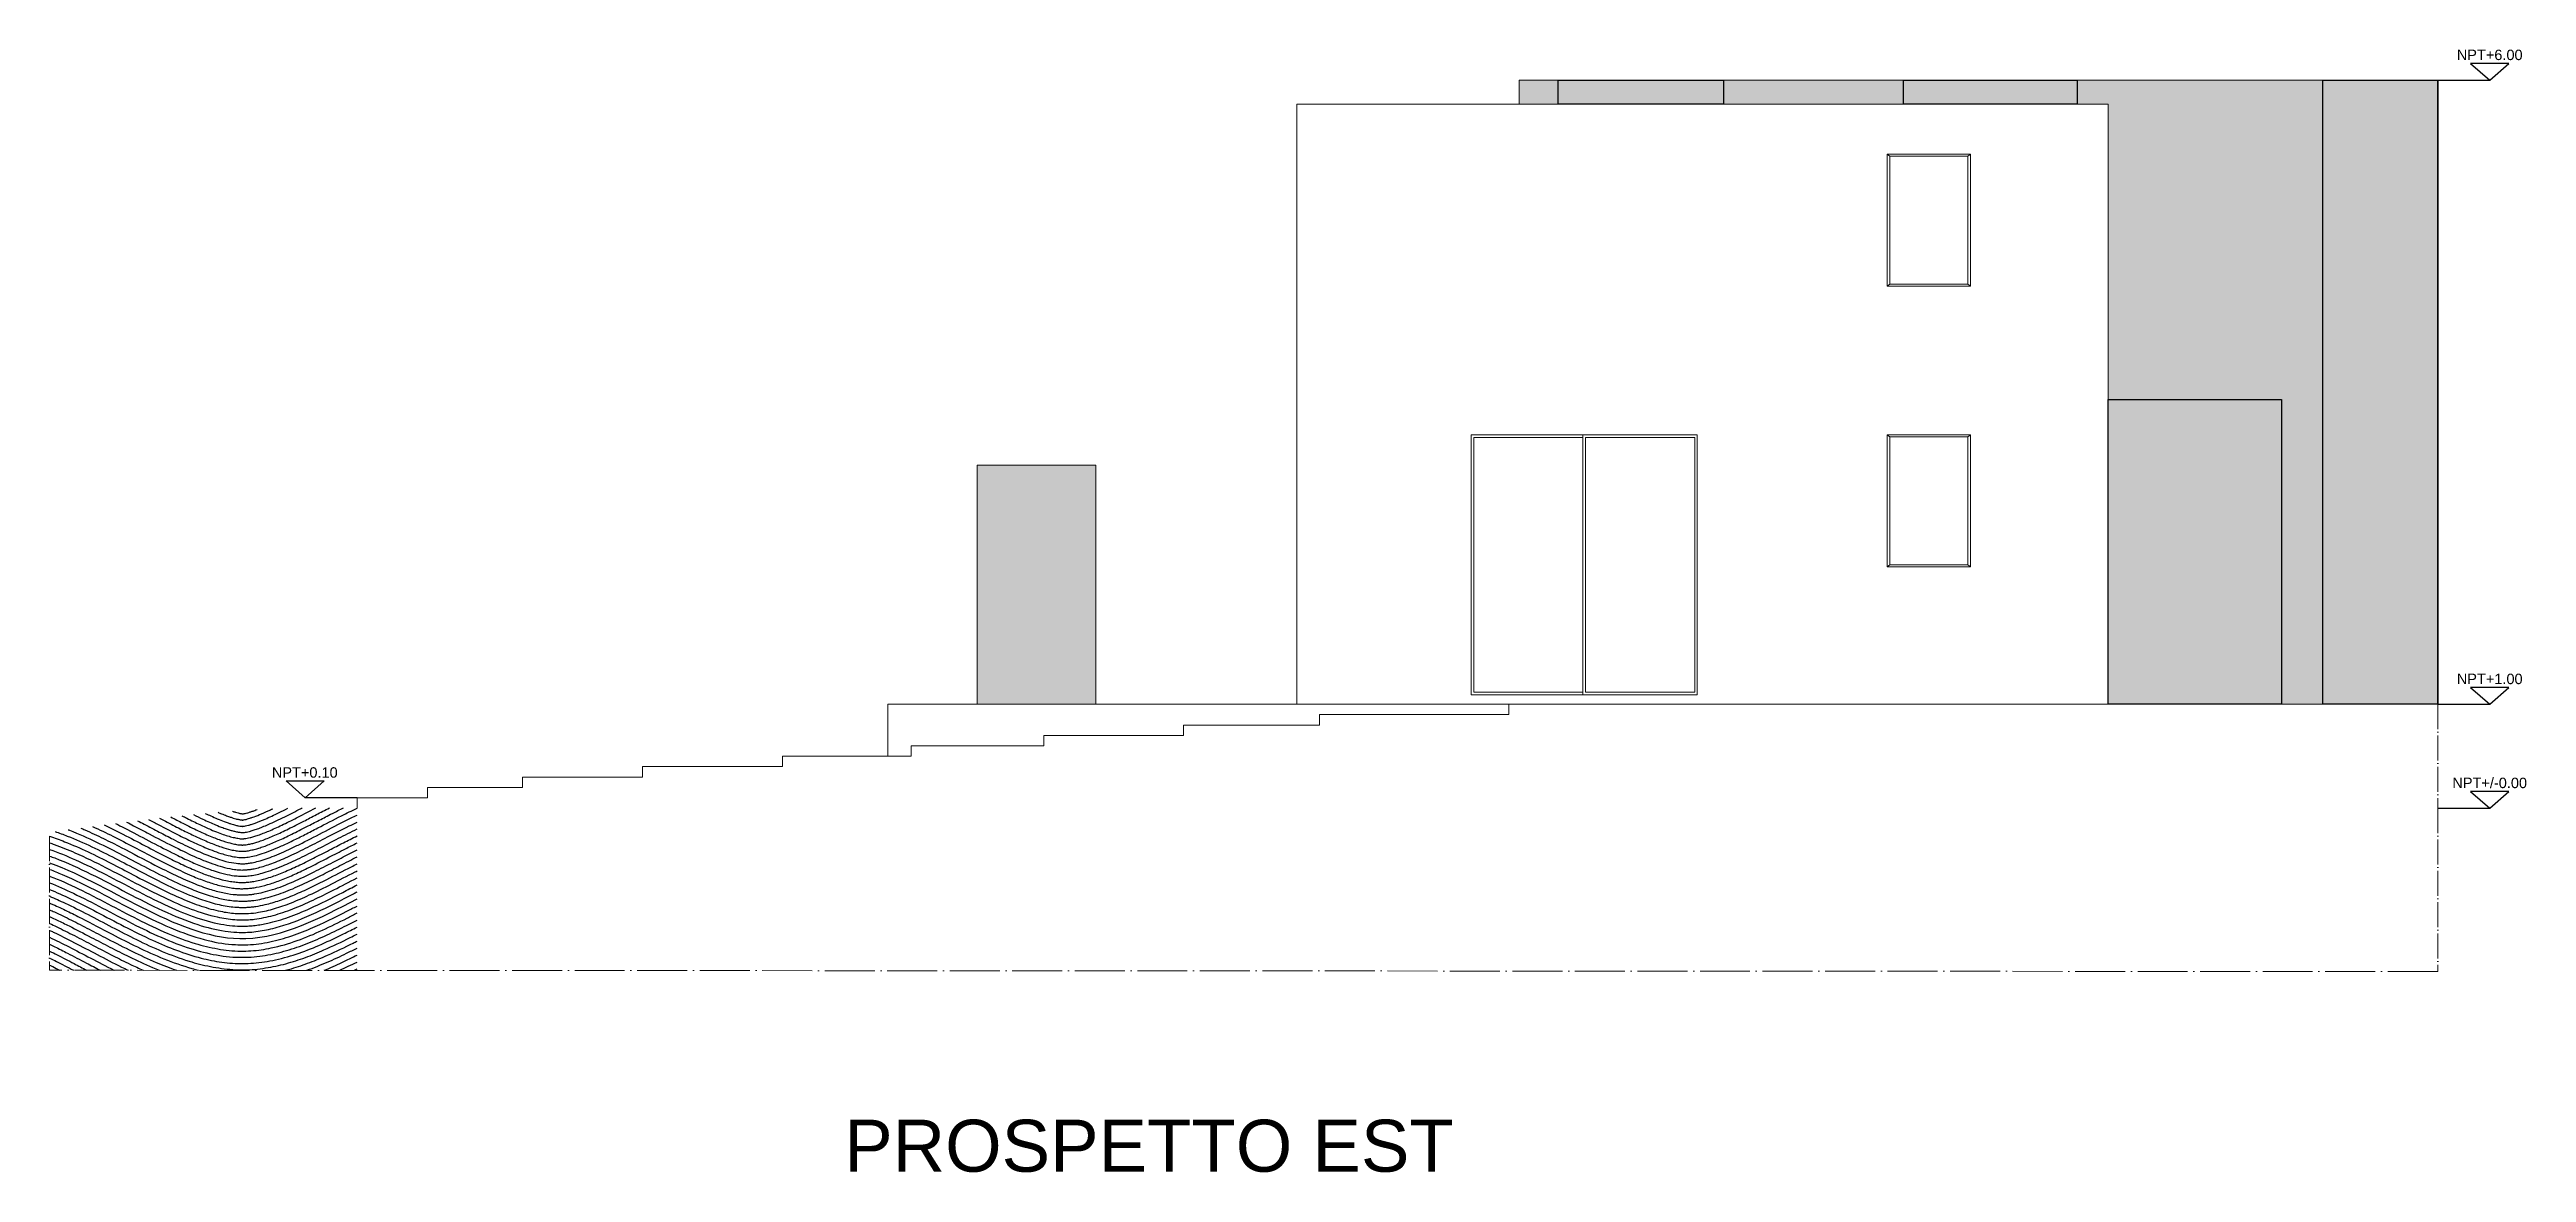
# Model space of a CAD drawing. Header units: millimetres. Extents: x 19901 to 42199, y 14822 to 21214.
# Drawn here: x 39818 to 42199, y 16527 to 17607 of the extents above; entities that cross this region are included whole.
import ezdxf
from ezdxf.enums import TextEntityAlignment as Align

# ---------------------------------------------------------------- set-up
doc = ezdxf.new("R2010")
doc.units = ezdxf.units.MM
doc.linetypes.add('ACAD_ISO04W100', pattern=[30, 24, -3, 0, -3])
doc.layers.get('0').update_dxf_attribs({"lineweight": 18})
for name, color, linetype in [('A-ANNO-SYMB', 3, 'Continuous'), ('A-ANNO-TEXT', 3, 'Continuous'), ('acqua', 140, 'Continuous')]:
    doc.layers.add(name, color=color, linetype=linetype)
doc.layers.add('MURO', color=1, linetype='Continuous', lineweight=25)
doc.layers.add('vetro', color=140, linetype='Continuous', lineweight=15)
doc.layers.add('VERDE_giardino_garden', color=7, linetype='Continuous', lineweight=5, true_color=0x426227)
doc.styles.add('ARIAL', font='Arial.ttf')
doc.styles.get("Standard").update_dxf_attribs({"font": 'Arial.ttf'})

msp = doc.modelspace()

# ---------------------------------------------------------------- texts
at = {"insert": (40581.5, 16577.8), "char_height": 50, "attachment_point": 1}
msp.add_mtext_dynamic_manual_height_columns('PROSPETTO EST', width=1017.121, gutter_width=12.5, heights=[0], dxfattribs=at)
at = {"layer": 'A-ANNO-TEXT', "style": 'ARIAL'}
for s, rotation, p in [('NPT+6.00', 359.935, (42163.3, 17596.7)), ('NPT+1.00', 359.935, (42163.3, 16996.7)), ('NPT+0.10', 360, (40062.9, 16906.7)), ('NPT+/-0.00', 359.935, (42163.3, 16896.7))]:
    msp.add_text(s, height=10, rotation=rotation, dxfattribs=at).set_placement(p, align=Align.CENTER)

# ---------------------------------------------------------------- hatches: boundary and pattern name
at = {"layer": 'MURO'}
h = msp.add_hatch(color=256, dxfattribs=at)
h.dxf.hatch_style = 1
h.paths.add_polyline_path([(41426.8, 17554.3), (41426.8, 17577.3), (41267.8, 17577.3), (41267.8, 17554.3)])
h = msp.add_hatch(color=256, dxfattribs=at)
h.dxf.hatch_style = 1
h.paths.add_polyline_path([(41766.6, 17554.3), (41766.6, 17577.3), (41599.9, 17577.3), (41599.9, 17554.3)])
h = msp.add_hatch(color=256, dxfattribs=at)
h.dxf.hatch_style = 1
h.paths.add_polyline_path([(42113.3, 17577.3), (42002.8, 17577.3), (42002.8, 16977.3), (42113.3, 16977.3)])
h = msp.add_hatch(color=256, dxfattribs=at)
h.dxf.hatch_style = 1
h.paths.add_polyline_path([(41963.1, 17270.3), (41796.6, 17270.3), (41796.6, 16977.3), (41963.1, 16977.3)])
at = {"layer": 'VERDE_giardino_garden'}
h = msp.add_hatch(color=256, dxfattribs=at)
h.dxf.hatch_style = 1
h.paths.add_polyline_path([(40823.4, 17207.3), (40709.4, 17207.3), (40709.4, 16977.3), (40823.4, 16977.3)])
at = {"layer": 'vetro'}
h = msp.add_hatch(color=256, dxfattribs=at)
h.dxf.hatch_style = 1
h.paths.add_polyline_path([(41230.3, 17577.3), (41230.3, 17554.3), (41267.8, 17554.3), (41267.8, 17577.3)])
h = msp.add_hatch(color=256, dxfattribs=at)
h.dxf.hatch_style = 1
h.paths.add_polyline_path([(41599.9, 17554.3), (41599.9, 17577.3), (41426.8, 17577.3), (41426.8, 17554.3)])
h = msp.add_hatch(color=256, dxfattribs=at)
h.dxf.hatch_style = 1
h.paths.add_polyline_path([(42002.8, 17577.3), (41766.6, 17577.3), (41766.6, 17554.3), (41796.6, 17554.3), (41796.6, 17270.3), (41963.1, 17270.3), (41963.1, 16977.3), (42002.8, 16977.3)])

# ---------------------------------------------------------------- linework, layer by layer
for p, q in [((41796.6, 17554.3), (41016.6, 17554.3)), ((41016.6, 17554.3), (41016.6, 16986.3)), ((41796.6, 17554.3), (41796.6, 16977.3)), ((42113.3, 16977.3), (40623.3, 16977.3)), ((40623.3, 16977.3), (40623.3, 16927.3)), ((41016.6, 16986.3), (41016.6, 16977.3)), ((41124.3, 16977.3), (41124.3, 16977.3)), ((42113.3, 16977.3), (41220.3, 16977.3)), ((41220.3, 16977.3), (41220.3, 16967.3)), ((40907.8, 16957.3), (40907.8, 16947.3)), ((41038.5, 16957.3), (40907.8, 16957.3)), ((41038.5, 16967.3), (41038.5, 16957.3)), ((41220.3, 16967.3), (41038.5, 16967.3)), ((40773.5, 16937.3), (40646, 16937.3)), ((40646, 16937.3), (40646, 16927.3)), ((40773.5, 16947.3), (40773.5, 16937.3)), ((40907.8, 16947.3), (40773.5, 16947.3)), ((40272.2, 16907.3), (40272.2, 16897.3)), ((40387.7, 16907.3), (40272.2, 16907.3)), ((40387.7, 16917.3), (40387.7, 16907.3)), ((40522, 16917.3), (40387.7, 16917.3)), ((40646, 16927.3), (40522, 16927.3)), ((40522, 16927.3), (40522, 16917.3)), ((40113.3, 16877.3), (40113.3, 16887.3)), ((40180.9, 16887.3), (40113.3, 16887.3)), ((40180.9, 16897.3), (40180.9, 16887.3)), ((40272.2, 16897.3), (40180.9, 16897.3))]:
    msp.add_line(p, q)
at = {"linetype": 'ACAD_ISO04W100'}
for p, q in [((42113.3, 16977.3), (42113.3, 16877.3)), ((42113.3, 16877.3), (42113.3, 16720.3)), ((39817.6, 16850.3), (39817.6, 16721.5))]:
    msp.add_line(p, q, dxfattribs=at)
at = {"linetype": 'ACAD_ISO04W100', "ltscale": 2}
msp.add_line((42113.3, 16720.3), (39817.6, 16721.5), dxfattribs=at)
at = {"layer": 'A-ANNO-SYMB', "ltscale": 0.8}
for p, q in [((42113.3, 17577.3), (42163.3, 17577.3)), ((42113.3, 16977.3), (42163.3, 16977.3)), ((40113.3, 16887.3), (40063.3, 16887.3)), ((42113.3, 16877.3), (42163.3, 16877.3))]:
    msp.add_line(p, q, dxfattribs=at)
at = {"layer": 'A-ANNO-SYMB'}
for points in [[(42163.3, 17577.3), (42181.7, 17593.5), (42144.9, 17593.5)], [(42163.3, 16977.3), (42181.7, 16993.5), (42144.9, 16993.5)], [(40063.3, 16887.3), (40044.9, 16903.5), (40081.7, 16903.5)], [(42163.3, 16877.3), (42181.7, 16893.5), (42144.9, 16893.5)]]:
    msp.add_lwpolyline(points, close=True, dxfattribs=at)
at = {"layer": 'acqua'}
for points, knots in [([(39847.6, 16858.2), (39848.9, 16857.6), (39850.3, 16857.1), (39857.6, 16853.8), (39863.5, 16851.1), (39875.1, 16845.4), (39880.8, 16842.6), (39897.6, 16833.9), (39908.4, 16828.1), (39925.7, 16819.2), (39932.3, 16815.9), (39945.2, 16809.8), (39951.5, 16807), (39962.9, 16802.4), (39968.1, 16800.6), (39977.4, 16797.7), (39981.6, 16796.7), (39989.5, 16795), (39993.3, 16794.5), (39998.3, 16794.1), (39999.6, 16794), (40002.1, 16793.9), (40003.2, 16793.9), (40005.4, 16794), (40006.5, 16794), (40008.8, 16794.2), (40009.9, 16794.3), (40012.3, 16794.5), (40013.5, 16794.7), (40017.4, 16795.3), (40020.2, 16795.9), (40025.9, 16797.3), (40028.9, 16798.1), (40035.1, 16800.1), (40038.3, 16801.2), (40044.9, 16803.8), (40048.3, 16805.1), (40058.2, 16809.5), (40065, 16812.7), (40078, 16819.2), (40084, 16822.3), (40095.3, 16828.1), (40100.4, 16830.8), (40108.2, 16834.7), (40110.7, 16836), (40113.2, 16837.3)], [778.887759, 778.887759, 778.887759, 778.887759, 782.704456, 782.704456, 799.775962, 799.775962, 816.847469, 816.847469, 850.990482, 850.990482, 873.232487, 873.232487, 895.474492, 895.474492, 915.165477, 915.165477, 932.489552, 932.489552, 949.813628, 949.813628, 956.319104, 956.319104, 961.977274, 961.977274, 967.635444, 967.635444, 973.293615, 973.293615, 978.951785, 978.951785, 991.504322, 991.504322, 1004.056859, 1004.056859, 1016.609396, 1016.609396, 1029.161933, 1029.161933, 1052.976918, 1052.976918, 1072.990228, 1072.990228, 1089.189588, 1089.189588, 1096.93397, 1096.93397, 1096.93397, 1096.93397]), ([(39859, 16859.7), (39865.6, 16856.7), (39872.1, 16853.6), (39885.4, 16847), (39892.2, 16843.4), (39905.5, 16836.5), (39912, 16833), (39925.4, 16826.1), (39932.3, 16822.6), (39944.9, 16816.5), (39950.7, 16813.9), (39960.7, 16809.7), (39965, 16808.1), (39973.2, 16805.3), (39977.1, 16804.1), (39983.1, 16802.5), (39985.3, 16802), (39989.5, 16801.2), (39991.5, 16800.8), (39995.4, 16800.3), (39997.2, 16800.2), (40000.4, 16800), (40001.9, 16799.9), (40004.7, 16800), (40006, 16800), (40008.9, 16800.2), (40010.4, 16800.4), (40013.4, 16800.8), (40015, 16801), (40019.9, 16801.9), (40023.5, 16802.8), (40030.9, 16805), (40034.9, 16806.3), (40043, 16809.5), (40047.3, 16811.2), (40056.1, 16815.1), (40060.6, 16817.3), (40072, 16822.8), (40078.9, 16826.4), (40091.3, 16832.8), (40096.6, 16835.5), (40105.7, 16840.2), (40109.4, 16842.1), (40113.2, 16844)], [787.366202, 787.366202, 787.366202, 787.366202, 806.096139, 806.096139, 826.792454, 826.792454, 847.488768, 847.488768, 870.365644, 870.365644, 891.191598, 891.191598, 907.455136, 907.455136, 923.718674, 923.718674, 933.434084, 933.434084, 943.149493, 943.149493, 952.422868, 952.422868, 960.209522, 960.209522, 967.996176, 967.996176, 975.78283, 975.78283, 983.569483, 983.569483, 999.746039, 999.746039, 1015.922595, 1015.922595, 1032.099151, 1032.099151, 1048.275707, 1048.275707, 1071.497054, 1071.497054, 1088.234468, 1088.234468, 1099.624621, 1099.624621, 1099.624621, 1099.624621]), ([(39870.1, 16861.2), (39875.3, 16858.7), (39880.4, 16856.2), (39892.8, 16849.9), (39900, 16846.2), (39914, 16838.8), (39920.8, 16835.2), (39932.5, 16829.2), (39937.5, 16826.8), (39947.2, 16822.1), (39951.9, 16820), (39960.6, 16816.2), (39964.7, 16814.6), (39972.5, 16811.8), (39976.2, 16810.6), (39982.3, 16808.9), (39984.7, 16808.3), (39989, 16807.4), (39991, 16807), (39994.8, 16806.5), (39996.6, 16806.3), (39999.9, 16806), (40001.3, 16806), (40004.2, 16805.9), (40005.6, 16806), (40008.5, 16806.2), (40010, 16806.3), (40013.2, 16806.8), (40014.8, 16807.1), (40020.7, 16808.3), (40025.3, 16809.5), (40034.3, 16812.5), (40038.4, 16814.1), (40047.2, 16817.7), (40051.8, 16819.8), (40061.2, 16824.2), (40066.1, 16826.6), (40076.2, 16831.7), (40081.4, 16834.4), (40091.1, 16839.5), (40095.6, 16841.8), (40104.4, 16846.3), (40108.8, 16848.5), (40113.2, 16850.7)], [795.471948, 795.471948, 795.471948, 795.471948, 810.332287, 810.332287, 832.324598, 832.324598, 854.316908, 854.316908, 871.363763, 871.363763, 888.410617, 888.410617, 904.11704, 904.11704, 919.823463, 919.823463, 930.959131, 930.959131, 940.763381, 940.763381, 950.567632, 950.567632, 959.288662, 959.288662, 968.009692, 968.009692, 976.730721, 976.730721, 985.451751, 985.451751, 1006.827432, 1006.827432, 1023.903169, 1023.903169, 1040.978906, 1040.978906, 1058.054643, 1058.054643, 1075.130379, 1075.130379, 1089.115482, 1089.115482, 1102.252281, 1102.252281, 1102.252281, 1102.252281]), ([(39880.9, 16862.6), (39883.8, 16861.2), (39886.6, 16859.8), (39897.6, 16854.2), (39905.5, 16850), (39920.8, 16842), (39928.2, 16838.1), (39940.2, 16832.1), (39944.9, 16829.8), (39954.1, 16825.6), (39958.5, 16823.6), (39967, 16820.2), (39971, 16818.7), (39978.7, 16816.1), (39982.4, 16815), (39989.1, 16813.4), (39992.3, 16812.8), (39997, 16812.2), (39998.8, 16812.1), (40001.5, 16812), (40002.5, 16811.9), (40004.2, 16812), (40004.9, 16812), (40007.3, 16812.1), (40009.1, 16812.3), (40012.9, 16812.8), (40014.9, 16813.2), (40019.2, 16814.1), (40021.4, 16814.7), (40026.5, 16816.2), (40029.4, 16817.2), (40035.3, 16819.3), (40038.5, 16820.6), (40046.9, 16824.1), (40052.4, 16826.6), (40063.9, 16832.2), (40069.9, 16835.2), (40082.3, 16841.7), (40088.8, 16845), (40101.2, 16851.4), (40107.1, 16854.4), (40113.3, 16857.4)], [803.350608, 803.350608, 803.350608, 803.350608, 811.698307, 811.698307, 835.944033, 835.944033, 860.189758, 860.189758, 876.835636, 876.835636, 893.481514, 893.481514, 910.127392, 910.127392, 926.77327, 926.77327, 943.419148, 943.419148, 954.161296, 954.161296, 960.674093, 960.674093, 965.816346, 965.816346, 977.121142, 977.121142, 988.425937, 988.425937, 999.730733, 999.730733, 1012.609302, 1012.609302, 1025.48787, 1025.48787, 1046.03627, 1046.03627, 1066.58467, 1066.58467, 1087.13307, 1087.13307, 1104.813246, 1104.813246, 1104.813246, 1104.813246]), ([(39891.6, 16864), (39893.9, 16862.8), (39896.1, 16861.7), (39903.5, 16857.9), (39908.5, 16855.2), (39921.1, 16848.6), (39928.6, 16844.7), (39942.9, 16837.5), (39949.7, 16834.1), (39959.9, 16829.6), (39963.5, 16828), (39970.4, 16825.3), (39973.7, 16824.1), (39980, 16822), (39983, 16821.1), (39989.4, 16819.5), (39992.5, 16818.9), (39997.1, 16818.3), (39998.6, 16818.1), (40001.1, 16818), (40002, 16817.9), (40003.4, 16817.9), (40004, 16818), (40005, 16818), (40005.4, 16818), (40006.4, 16818.1), (40006.9, 16818.1), (40008.4, 16818.3), (40009.5, 16818.4), (40011.7, 16818.7), (40012.9, 16818.9), (40015.9, 16819.5), (40017.8, 16820), (40021.8, 16821.1), (40023.9, 16821.7), (40028.3, 16823.2), (40030.6, 16824), (40035.4, 16825.8), (40037.9, 16826.8), (40043.1, 16829.1), (40045.8, 16830.2), (40054, 16834), (40059.8, 16836.9), (40072, 16843), (40078.3, 16846.3), (40091.5, 16853.2), (40098.3, 16856.7), (40108, 16861.5), (40110.6, 16862.8), (40113.3, 16864)], [811.121461, 811.121461, 811.121461, 811.121461, 817.845103, 817.845103, 833.221662, 833.221662, 857.607201, 857.607201, 881.992741, 881.992741, 896.085983, 896.085983, 910.179225, 910.179225, 924.621369, 924.621369, 942.352691, 942.352691, 952.658851, 952.658851, 959.36344, 959.36344, 963.673041, 963.673041, 967.295137, 967.295137, 970.917234, 970.917234, 978.161427, 978.161427, 985.40562, 985.40562, 995.807955, 995.807955, 1006.210289, 1006.210289, 1016.612624, 1016.612624, 1027.014958, 1027.014958, 1037.417293, 1037.417293, 1058.221962, 1058.221962, 1079.026631, 1079.026631, 1099.8313, 1099.8313, 1107.302647, 1107.302647, 1107.302647, 1107.302647]), ([(39902.2, 16865.3), (39904.3, 16864.2), (39906.5, 16863.1), (39913.5, 16859.4), (39918.3, 16856.9), (39927.6, 16852), (39932.1, 16849.7), (39942.5, 16844.3), (39948.4, 16841.5), (39959.4, 16836.3), (39964.7, 16834), (39972.9, 16830.8), (39976, 16829.7), (39981.8, 16827.7), (39984.6, 16826.9), (39990.9, 16825.3), (39994.2, 16824.7), (39998.1, 16824.2), (39999.1, 16824.1), (40000.8, 16824), (40001.4, 16824), (40002.6, 16823.9), (40003.2, 16823.9), (40004.3, 16824), (40004.8, 16824), (40005.9, 16824), (40006.5, 16824.1), (40008.3, 16824.3), (40009.5, 16824.4), (40012.7, 16825), (40014.6, 16825.4), (40019, 16826.5), (40021.3, 16827.2), (40026.3, 16828.8), (40028.9, 16829.8), (40034.5, 16831.9), (40037.5, 16833.2), (40043.6, 16835.8), (40046.8, 16837.3), (40053.4, 16840.5), (40056.8, 16842.1), (40067.4, 16847.4), (40074.9, 16851.3), (40090.6, 16859.5), (40098.9, 16863.7), (40109.4, 16868.9), (40111.3, 16869.8), (40113.3, 16870.7)], [818.891462, 818.891462, 818.891462, 818.891462, 825.365112, 825.365112, 840.370424, 840.370424, 855.375735, 855.375735, 876.042045, 876.042045, 896.708355, 896.708355, 910.504909, 910.504909, 924.301464, 924.301464, 944.294997, 944.294997, 951.646634, 951.646634, 956.960678, 956.960678, 961.861669, 961.861669, 966.762661, 966.762661, 971.663652, 971.663652, 980.796013, 980.796013, 993.155987, 993.155987, 1005.515961, 1005.515961, 1017.875935, 1017.875935, 1030.235908, 1030.235908, 1042.595882, 1042.595882, 1054.955856, 1054.955856, 1079.675803, 1079.675803, 1104.395751, 1104.395751, 1109.717965, 1109.717965, 1109.717965, 1109.717965]), ([(39912.7, 16866.6), (39916.1, 16864.8), (39919.4, 16863.1), (39928.1, 16858.5), (39933.4, 16855.7), (39943.7, 16850.5), (39948.6, 16848), (39958.1, 16843.5), (39962.6, 16841.5), (39970, 16838.3), (39973.1, 16837.1), (39978.8, 16835), (39981.5, 16834.1), (39985.9, 16832.8), (39987.7, 16832.3), (39992, 16831.2), (39994.3, 16830.8), (39997.5, 16830.3), (39998.5, 16830.2), (40000.4, 16830), (40001.3, 16830), (40002.5, 16829.9), (40002.9, 16829.9), (40003.7, 16829.9), (40004.1, 16830), (40004.9, 16830), (40005.3, 16830), (40006.6, 16830.1), (40007.6, 16830.2), (40010.4, 16830.6), (40012.4, 16831), (40016.9, 16832.1), (40019.3, 16832.8), (40024.7, 16834.6), (40027.7, 16835.7), (40033.9, 16838.1), (40037.1, 16839.5), (40044, 16842.6), (40047.6, 16844.3), (40055.1, 16848), (40059, 16849.9), (40067.1, 16854.1), (40071.3, 16856.2), (40082.8, 16862.2), (40090.3, 16866.1), (40103.1, 16872.5), (40108.1, 16874.9), (40113.3, 16877.3)], [826.765081, 826.765081, 826.765081, 826.765081, 837.068898, 837.068898, 854.642899, 854.642899, 872.2169, 872.2169, 889.7909, 889.7909, 902.827977, 902.827977, 915.865053, 915.865053, 925.831881, 925.831881, 940.797717, 940.797717, 948.715382, 948.715382, 956.633047, 956.633047, 960.829958, 960.829958, 965.026869, 965.026869, 969.223779, 969.223779, 977.67725, 977.67725, 991.694097, 991.694097, 1005.710943, 1005.710943, 1019.727789, 1019.727789, 1033.563667, 1033.563667, 1047.399544, 1047.399544, 1061.235422, 1061.235422, 1075.071299, 1075.071299, 1098.010958, 1098.010958, 1112.056864, 1112.056864, 1112.056864, 1112.056864]), ([(39923.3, 16867.8), (39925.8, 16866.5), (39928.3, 16865.1), (39935.6, 16861.3), (39940.3, 16858.9), (39949.2, 16854.4), (39953.5, 16852.3), (39962.4, 16848.1), (39966.9, 16846.2), (39975.1, 16842.8), (39978.9, 16841.3), (39985.9, 16839), (39989, 16838.1), (39993.8, 16837), (39995.5, 16836.7), (39997.9, 16836.3), (39998.7, 16836.2), (40000.3, 16836.1), (40001, 16836), (40002.3, 16835.9), (40002.9, 16835.9), (40003.8, 16836), (40004, 16836), (40004.8, 16836), (40005.3, 16836), (40006.4, 16836.1), (40007, 16836.2), (40009, 16836.5), (40010.4, 16836.8), (40013.5, 16837.5), (40015.1, 16837.9), (40018.1, 16838.8), (40019.6, 16839.2), (40022.7, 16840.3), (40024.3, 16840.8), (40029.5, 16842.8), (40033.3, 16844.4), (40041.5, 16848), (40045.8, 16850.1), (40055, 16854.6), (40059.8, 16857.1), (40068.7, 16861.6), (40072.7, 16863.7), (40080.8, 16867.9), (40085.1, 16870.1), (40092.9, 16874.1), (40096.5, 16875.9), (40100.2, 16877.7)], [834.860843, 834.860843, 834.860843, 834.860843, 842.898218, 842.898218, 858.646171, 858.646171, 874.394125, 874.394125, 892.367795, 892.367795, 910.047377, 910.047377, 927.72696, 927.72696, 940.353266, 940.353266, 947.118688, 947.118688, 954.501635, 954.501635, 961.884583, 961.884583, 965.405593, 965.405593, 971.364729, 971.364729, 977.323865, 977.323865, 989.242138, 989.242138, 999.253952, 999.253952, 1007.436648, 1007.436648, 1015.619343, 1015.619343, 1032.531321, 1032.531321, 1049.443298, 1049.443298, 1066.355276, 1066.355276, 1079.189786, 1079.189786, 1092.024295, 1092.024295, 1102.364169, 1102.364169, 1102.364169, 1102.364169]), ([(39934, 16869), (39938, 16866.9), (39941.8, 16864.9), (39950.8, 16860.3), (39955.7, 16857.9), (39965.1, 16853.5), (39969.5, 16851.5), (39977.5, 16848.3), (39981, 16847), (39987.4, 16844.8), (39990.4, 16844), (39994.5, 16843), (39996.1, 16842.7), (39998.2, 16842.3), (39998.9, 16842.2), (40000.5, 16842.1), (40001.3, 16842), (40002.3, 16842), (40002.7, 16841.9), (40003.1, 16841.9), (40003.3, 16841.9), (40003.7, 16842), (40003.8, 16842), (40004.5, 16842), (40005, 16842), (40006.2, 16842.2), (40006.9, 16842.3), (40008.5, 16842.5), (40009.3, 16842.7), (40011.3, 16843.1), (40012.5, 16843.4), (40015.1, 16844.1), (40016.5, 16844.6), (40019.6, 16845.5), (40021.2, 16846.1), (40024.6, 16847.4), (40026.4, 16848.1), (40030.1, 16849.6), (40032.1, 16850.4), (40038.2, 16853.1), (40042.6, 16855.2), (40051.9, 16859.8), (40056.8, 16862.3), (40065.9, 16866.9), (40069.9, 16869), (40078.1, 16873.3), (40082.4, 16875.5), (40086.7, 16877.7)], [843.323833, 843.323833, 843.323833, 843.323833, 856.43865, 856.43865, 874.631231, 874.631231, 892.823813, 892.823813, 909.917941, 909.917941, 927.012069, 927.012069, 938.580819, 938.580819, 945.515396, 945.515396, 954.88255, 954.88255, 959.449127, 959.449127, 962.365144, 962.365144, 965.281161, 965.281161, 972.794371, 972.794371, 980.307581, 980.307581, 987.820791, 987.820791, 996.528862, 996.528862, 1005.236932, 1005.236932, 1013.945003, 1013.945003, 1022.653073, 1022.653073, 1031.361144, 1031.361144, 1048.777285, 1048.777285, 1066.193427, 1066.193427, 1079.227584, 1079.227584, 1092.068513, 1092.068513, 1092.068513, 1092.068513]), ([(39944.8, 16870.1), (39946.4, 16869.3), (39948, 16868.5), (39953.9, 16865.5), (39958, 16863.5), (39965.7, 16859.8), (39969.2, 16858.2), (39975, 16855.8), (39977.4, 16854.8), (39981.8, 16853.1), (39983.9, 16852.3), (39987.9, 16851), (39989.7, 16850.4), (39992.3, 16849.7), (39993.2, 16849.5), (39995.7, 16848.9), (39997.2, 16848.6), (39999.4, 16848.2), (40000.2, 16848.1), (40001.5, 16848), (40002, 16848), (40002.7, 16847.9), (40003, 16847.9), (40003.3, 16847.9), (40003.4, 16847.9), (40003.5, 16848), (40003.6, 16848), (40003.9, 16848), (40004.1, 16848), (40004.6, 16848), (40004.9, 16848.1), (40005.9, 16848.2), (40006.6, 16848.3), (40008.3, 16848.6), (40009.2, 16848.8), (40011.4, 16849.3), (40012.6, 16849.7), (40015.2, 16850.4), (40016.6, 16850.9), (40019.7, 16851.9), (40021.3, 16852.5), (40024.7, 16853.9), (40026.6, 16854.6), (40030.4, 16856.2), (40032.3, 16857.1), (40036.5, 16859), (40038.6, 16860), (40045.3, 16863.2), (40050.1, 16865.6), (40060.1, 16870.7), (40065.4, 16873.4), (40071.8, 16876.8), (40072.7, 16877.2), (40073.6, 16877.7)], [852.354859, 852.354859, 852.354859, 852.354859, 857.999107, 857.999107, 873.318506, 873.318506, 887.820851, 887.820851, 898.651409, 898.651409, 909.481967, 909.481967, 920.38386, 920.38386, 926.500127, 926.500127, 938.732662, 938.732662, 948.498393, 948.498393, 955.836985, 955.836985, 961.165693, 961.165693, 963.407617, 963.407617, 965.095888, 965.095888, 969.676456, 969.676456, 974.257024, 974.257024, 982.973276, 982.973276, 991.689528, 991.689528, 1000.40578, 1000.40578, 1009.122033, 1009.122033, 1017.838285, 1017.838285, 1026.554537, 1026.554537, 1035.270789, 1035.270789, 1043.987041, 1043.987041, 1061.419545, 1061.419545, 1078.852049, 1078.852049, 1081.61641, 1081.61641, 1081.61641, 1081.61641]), ([(39955.8, 16871.3), (39959, 16869.7), (39962, 16868.2), (39969.3, 16864.8), (39973.4, 16862.9), (39979.6, 16860.3), (39981.9, 16859.4), (39985.6, 16858.1), (39987, 16857.6), (39989.6, 16856.7), (39990.9, 16856.3), (39993.2, 16855.7), (39994.4, 16855.4), (39996.8, 16854.8), (39998, 16854.5), (40000, 16854.2), (40000.9, 16854.1), (40002.1, 16854), (40002.5, 16854), (40002.9, 16853.9), (40003, 16853.9), (40003.2, 16853.9), (40003.2, 16853.9), (40003.3, 16853.9), (40003.4, 16854), (40003.4, 16854), (40003.5, 16854), (40003.6, 16854), (40003.6, 16854), (40003.8, 16854), (40003.9, 16854), (40004.3, 16854), (40004.6, 16854.1), (40005.5, 16854.2), (40006.2, 16854.3), (40007.8, 16854.6), (40008.7, 16854.8), (40010.9, 16855.4), (40012, 16855.7), (40014.6, 16856.5), (40016, 16857), (40019.1, 16858.1), (40020.7, 16858.7), (40024.1, 16860.1), (40025.9, 16860.9), (40032.6, 16863.8), (40038, 16866.3), (40048.6, 16871.6), (40053.8, 16874.2), (40059.8, 16877.3), (40060.1, 16877.5), (40060.5, 16877.7)], [862.27221, 862.27221, 862.27221, 862.27221, 873.786909, 873.786909, 891.353765, 891.353765, 902.590247, 902.590247, 910.40945, 910.40945, 918.228652, 918.228652, 926.308944, 926.308944, 937.468599, 937.468599, 948.628253, 948.628253, 957.653753, 957.653753, 961.138367, 961.138367, 963.3738, 963.3738, 964.834193, 964.834193, 966.294587, 966.294587, 967.754981, 967.754981, 970.675768, 970.675768, 976.749956, 976.749956, 985.499975, 985.499975, 994.249994, 994.249994, 1003.000013, 1003.000013, 1011.750032, 1011.750032, 1020.50005, 1020.50005, 1029.250069, 1029.250069, 1051.08794, 1051.08794, 1069.387586, 1069.387586, 1070.680945, 1070.680945, 1070.680945, 1070.680945]), ([(39967.3, 16872.3), (39969.1, 16871.5), (39970.8, 16870.7), (39974.7, 16869), (39976.8, 16868), (39981.2, 16866.2), (39983.4, 16865.3), (39986.8, 16864), (39988, 16863.6), (39990.2, 16862.9), (39991.1, 16862.6), (39992.8, 16862), (39993.6, 16861.8), (39995.1, 16861.4), (39995.7, 16861.2), (39996.9, 16860.9), (39997.4, 16860.8), (39998.4, 16860.6), (39998.9, 16860.5), (40000.2, 16860.2), (40000.9, 16860.1), (40002, 16860), (40002.4, 16860), (40002.8, 16859.9), (40002.9, 16859.9), (40003, 16859.9), (40003.1, 16859.9), (40003.1, 16859.9), (40003.1, 16859.9), (40003.1, 16859.9), (40003.1, 16859.9), (40003.1, 16859.9), (40003.1, 16859.9), (40003.1, 16859.9), (40003.2, 16859.9), (40003.3, 16860), (40003.4, 16860), (40003.7, 16860), (40003.9, 16860), (40004.5, 16860.1), (40005.1, 16860.2), (40006.6, 16860.5), (40007.6, 16860.7), (40009.5, 16861.2), (40010.4, 16861.5), (40012.6, 16862.2), (40013.9, 16862.6), (40018.1, 16864.1), (40021.2, 16865.4), (40026.8, 16867.8), (40028.9, 16868.7), (40033.4, 16870.8), (40035.7, 16871.9), (40040.9, 16874.4), (40043.8, 16875.8), (40046.7, 16877.4)], [873.630941, 873.630941, 873.630941, 873.630941, 880.777667, 880.777667, 890.200352, 890.200352, 901.365373, 901.365373, 908.438874, 908.438874, 914.128136, 914.128136, 919.817398, 919.817398, 925.069776, 925.069776, 929.859413, 929.859413, 934.649051, 934.649051, 944.228325, 944.228325, 953.8076, 953.8076, 959.083061, 959.083061, 961.818353, 961.818353, 963.025703, 963.025703, 963.992543, 963.992543, 964.798337, 964.798337, 966.52065, 966.52065, 971.36936, 971.36936, 976.218069, 976.218069, 985.804348, 985.804348, 995.390628, 995.390628, 1002.760315, 1002.760315, 1011.359984, 1011.359984, 1028.162401, 1028.162401, 1037.729444, 1037.729444, 1047.296488, 1047.296488, 1058.02252, 1058.02252, 1058.02252, 1058.02252]), ([(39979.5, 16873.4), (39980.6, 16872.9), (39981.7, 16872.5), (39984.5, 16871.3), (39986.2, 16870.7), (39989, 16869.6), (39990.2, 16869.2), (39992.3, 16868.5), (39993.2, 16868.2), (39995, 16867.6), (39995.8, 16867.4), (39997.1, 16867), (39997.7, 16866.9), (39998.7, 16866.7), (39999.2, 16866.6), (40000, 16866.4), (40000.4, 16866.3), (40001.7, 16866.1), (40002.3, 16866), (40002.8, 16866), (40002.9, 16866), (40002.9, 16865.9)], [887.656662, 887.656662, 887.656662, 887.656662, 892.760318, 892.760318, 901.776745, 901.776745, 908.710546, 908.710546, 915.046397, 915.046397, 921.382248, 921.382248, 926.300794, 926.300794, 931.219339, 931.219339, 936.137884, 936.137884, 949.55519, 949.55519, 953.859647, 953.859647, 953.859647, 953.859647]), ([(39993.3, 16874.5), (39993.3, 16874.5), (39993.3, 16874.5), (39994.3, 16874.1), (39995.3, 16873.8), (39997.2, 16873.3), (39998, 16873), (39999.5, 16872.6), (40000.1, 16872.5), (40001.1, 16872.3), (40001.6, 16872.2), (40002.2, 16872.1), (40002.5, 16872), (40002.9, 16872), (40003.1, 16872), (40003.2, 16871.9), (40003.2, 16871.9), (40003.2, 16871.9)], [908.815565, 908.815565, 908.815565, 908.815565, 908.878669, 908.878669, 916.098525, 916.098525, 923.318382, 923.318382, 930.538238, 930.538238, 936.581596, 936.581596, 942.624955, 942.624955, 949.189531, 949.189531, 952.162562, 952.162562, 952.162562, 952.162562]), ([(40002.9, 16865.9), (40003.1, 16866), (40003.3, 16866), (40004.1, 16866.1), (40004.6, 16866.2), (40006, 16866.5), (40006.8, 16866.7), (40008.5, 16867.2), (40009.2, 16867.4), (40010.9, 16868), (40011.9, 16868.3), (40014.8, 16869.3), (40017.1, 16870.2), (40022, 16872.2), (40024.7, 16873.4), (40029.1, 16875.4), (40030.6, 16876.1), (40032.1, 16876.8)], [971.235705, 971.235705, 971.235705, 971.235705, 979.973612, 979.973612, 988.711518, 988.711518, 997.449425, 997.449425, 1003.927903, 1003.927903, 1010.40638, 1010.40638, 1023.363336, 1023.363336, 1036.320291, 1036.320291, 1042.612221, 1042.612221, 1042.612221, 1042.612221]), ([(40003.2, 16871.9), (40003.4, 16872), (40003.6, 16872), (40004.4, 16872.1), (40004.9, 16872.2), (40006.3, 16872.5), (40007.1, 16872.7), (40008.8, 16873.2), (40009.5, 16873.4), (40011.2, 16874), (40012.2, 16874.3), (40014.3, 16875), (40015.6, 16875.5), (40017, 16876.1)], [971.235705, 971.235705, 971.235705, 971.235705, 979.973612, 979.973612, 988.711518, 988.711518, 997.449425, 997.449425, 1003.927903, 1003.927903, 1010.40638, 1010.40638, 1018.205773, 1018.205773, 1018.205773, 1018.205773]), ([(39817.6, 16850.3), (39822.5, 16848.7), (39827.3, 16847), (39839.7, 16842.1), (39847.2, 16838.8), (39862, 16831.9), (39869.3, 16828.2), (39883.7, 16820.8), (39890.8, 16817.1), (39906.7, 16808.7), (39915.4, 16804.2), (39930.8, 16796.7), (39937.5, 16793.5), (39950.7, 16787.9), (39957.1, 16785.3), (39969.7, 16781.1), (39975.9, 16779.5), (39986.7, 16777.2), (39991.4, 16776.6), (39998.7, 16776), (40001.4, 16775.9), (40005.6, 16776), (40007.2, 16776), (40011.9, 16776.3), (40015.1, 16776.7), (40023.4, 16778.1), (40028.6, 16779.3), (40039.2, 16782.4), (40044.6, 16784.3), (40055.8, 16788.7), (40061.4, 16791.2), (40074.3, 16797.2), (40081.5, 16800.8), (40096.1, 16808.3), (40103.6, 16812.2), (40111.9, 16816.4), (40112.5, 16816.8), (40113.2, 16817.1)], [756.705727, 756.705727, 756.705727, 756.705727, 770.640883, 770.640883, 792.897199, 792.897199, 815.153514, 815.153514, 837.409829, 837.409829, 865.419058, 865.419058, 887.721038, 887.721038, 910.023017, 910.023017, 932.324996, 932.324996, 950.432718, 950.432718, 961.196824, 961.196824, 967.519187, 967.519187, 980.163913, 980.163913, 999.646129, 999.646129, 1019.128344, 1019.128344, 1038.61056, 1038.61056, 1062.501355, 1062.501355, 1086.39215, 1086.39215, 1088.539663, 1088.539663, 1088.539663, 1088.539663]), ([(39817.6, 16844), (39819.1, 16843.5), (39820.6, 16843), (39828.8, 16840), (39835.4, 16837.4), (39852, 16830.1), (39861.8, 16825.3), (39881.2, 16815.4), (39890.8, 16810.3), (39909.4, 16800.6), (39918.5, 16795.9), (39936.3, 16787.4), (39945, 16783.6), (39962.2, 16777.1), (39970.6, 16774.5), (39984.5, 16771.5), (39990.1, 16770.6), (39998.2, 16770), (40000.8, 16769.9), (40005.2, 16770), (40007, 16770), (40010.8, 16770.3), (40012.7, 16770.4), (40020.5, 16771.4), (40026.5, 16772.6), (40038.8, 16776), (40045.1, 16778.1), (40057.8, 16783.1), (40064.3, 16785.9), (40077.5, 16792.1), (40084.1, 16795.4), (40098.2, 16802.6), (40105.7, 16806.5), (40113.2, 16810.4)], [758.533338, 758.533338, 758.533338, 758.533338, 762.891109, 762.891109, 782.720474, 782.720474, 812.831204, 812.831204, 842.941934, 842.941934, 871.982068, 871.982068, 901.022203, 901.022203, 930.062337, 930.062337, 950.620938, 950.620938, 960.089434, 960.089434, 967.183877, 967.183877, 974.27832, 974.27832, 996.158558, 996.158558, 1018.038797, 1018.038797, 1039.919035, 1039.919035, 1061.799273, 1061.799273, 1085.657712, 1085.657712, 1085.657712, 1085.657712]), ([(39817.6, 16837.7), (39826, 16834.8), (39834.3, 16831.4), (39852.3, 16823.3), (39862, 16818.5), (39881.1, 16808.6), (39890.7, 16803.6), (39909.6, 16793.7), (39918.9, 16789), (39937.5, 16780.3), (39946.6, 16776.4), (39964.7, 16770), (39973.6, 16767.5), (39986, 16765.2), (39989.7, 16764.7), (39996.6, 16764.1), (39999.9, 16763.9), (40005.2, 16763.9), (40007.2, 16764), (40011.2, 16764.3), (40013.2, 16764.4), (40019.3, 16765.2), (40023.3, 16765.9), (40034, 16768.3), (40040.6, 16770.2), (40054.1, 16775), (40060.8, 16777.8), (40078.1, 16785.6), (40088.7, 16790.9), (40104, 16798.8), (40108.6, 16801.2), (40113.2, 16803.6)], [760.459462, 760.459462, 760.459462, 760.459462, 785.73927, 785.73927, 815.710483, 815.710483, 845.681697, 845.681697, 875.652911, 875.652911, 905.624124, 905.624124, 935.595338, 935.595338, 948.345182, 948.345182, 960.009353, 960.009353, 967.10454, 967.10454, 974.199727, 974.199727, 988.390101, 988.390101, 1011.008127, 1011.008127, 1033.626153, 1033.626153, 1068.008447, 1068.008447, 1082.745931, 1082.745931, 1082.745931, 1082.745931]), ([(39822.9, 16854.9), (39826.8, 16853.5), (39830.7, 16852.1), (39842.6, 16847.4), (39850.4, 16843.9), (39865.8, 16836.7), (39873.4, 16832.9), (39888.3, 16825.2), (39895.7, 16821.3), (39911.5, 16813), (39919.9, 16808.7), (39936.3, 16800.6), (39944.4, 16797), (39957.9, 16791.5), (39963.4, 16789.5), (39974.3, 16786.1), (39979.5, 16784.8), (39989.7, 16782.8), (39994.5, 16782.2), (40000.6, 16782), (40002, 16781.9), (40004.7, 16782), (40006.1, 16782), (40008.9, 16782.1), (40010.3, 16782.3), (40013.1, 16782.6), (40014.5, 16782.7), (40018.9, 16783.4), (40021.8, 16784), (40029.3, 16785.7), (40033.9, 16787.1), (40043.4, 16790.3), (40048.2, 16792.1), (40058.1, 16796.3), (40063.2, 16798.6), (40073.5, 16803.5), (40078.8, 16806.1), (40091.8, 16812.8), (40099.7, 16816.9), (40109.6, 16822), (40111.4, 16822.9), (40113.2, 16823.8)], [759.888444, 759.888444, 759.888444, 759.888444, 770.881647, 770.881647, 793.864996, 793.864996, 816.848345, 816.848345, 839.831694, 839.831694, 867.090872, 867.090872, 894.350049, 894.350049, 914.361952, 914.361952, 934.373855, 934.373855, 954.385758, 954.385758, 960.242831, 960.242831, 966.227368, 966.227368, 972.211905, 972.211905, 978.196442, 978.196442, 990.165516, 990.165516, 1007.724554, 1007.724554, 1025.283591, 1025.283591, 1042.842628, 1042.842628, 1060.401666, 1060.401666, 1085.693193, 1085.693193, 1091.384592, 1091.384592, 1091.384592, 1091.384592]), ([(39835.6, 16856.6), (39836, 16856.5), (39836.3, 16856.3), (39845.6, 16852.7), (39854.3, 16848.8), (39871.3, 16840.7), (39879.7, 16836.4), (39896, 16827.9), (39904, 16823.7), (39919.6, 16815.6), (39927.2, 16811.7), (39942.1, 16804.6), (39949.3, 16801.4), (39961.7, 16796.5), (39967, 16794.6), (39976.3, 16791.8), (39980.4, 16790.8), (39986.7, 16789.5), (39989, 16789.1), (39993.3, 16788.5), (39995.2, 16788.3), (39998.7, 16788.1), (40000.1, 16788), (40002.8, 16787.9), (40003.9, 16787.9), (40006.2, 16788), (40007.3, 16788.1), (40009.7, 16788.2), (40010.9, 16788.3), (40014.5, 16788.8), (40017, 16789.2), (40022.2, 16790.2), (40024.8, 16790.8), (40030.2, 16792.3), (40033, 16793.1), (40041.5, 16795.9), (40047.5, 16798.3), (40059.7, 16803.6), (40066, 16806.5), (40077.8, 16812.3), (40083.1, 16815.1), (40094, 16820.7), (40099.5, 16823.6), (40107.8, 16827.8), (40110.5, 16829.2), (40113.2, 16830.6)], [769.831629, 769.831629, 769.831629, 769.831629, 770.798942, 770.798942, 795.968104, 795.968104, 821.137265, 821.137265, 846.306427, 846.306427, 871.475589, 871.475589, 896.644751, 896.644751, 916.235196, 916.235196, 932.428454, 932.428454, 942.185535, 942.185535, 950.850971, 950.850971, 957.557748, 957.557748, 962.943668, 962.943668, 968.329588, 968.329588, 973.715508, 973.715508, 984.682415, 984.682415, 995.649322, 995.649322, 1006.616229, 1006.616229, 1028.550044, 1028.550044, 1050.483859, 1050.483859, 1068.166049, 1068.166049, 1085.84824, 1085.84824, 1094.185322, 1094.185322, 1094.185322, 1094.185322]), ([(39817.6, 16831.3), (39819.2, 16830.7), (39820.9, 16830.1), (39834.2, 16825.1), (39845.8, 16819.7), (39869, 16808.3), (39880.5, 16802.1), (39903.5, 16790.1), (39914.9, 16784.2), (39937.7, 16773.6), (39949, 16769), (39968.9, 16762.6), (39977.6, 16760.4), (39990.1, 16758.6), (39993.9, 16758.3), (40000.4, 16757.9), (40003.1, 16757.9), (40011.2, 16758.1), (40016.6, 16758.7), (40027.5, 16760.6), (40033, 16761.9), (40050.2, 16766.9), (40062, 16771.6), (40085.8, 16782.6), (40097.8, 16788.8), (40110.9, 16795.7), (40112.1, 16796.3), (40113.2, 16796.9)], [762.487648, 762.487648, 762.487648, 762.487648, 767.473192, 767.473192, 803.769384, 803.769384, 840.065576, 840.065576, 876.361768, 876.361768, 912.65796, 912.65796, 941.135144, 941.135144, 953.783173, 953.783173, 962.85843, 962.85843, 981.008942, 981.008942, 999.159455, 999.159455, 1037.66714, 1037.66714, 1076.174826, 1076.174826, 1079.813199, 1079.813199, 1079.813199, 1079.813199]), ([(39817.6, 16824.9), (39880.2, 16802), (39980, 16720.5), (40077.6, 16771.7), (40113.2, 16790.1)], [764.619167, 764.619167, 764.619167, 764.619167, 963.12736, 1076.86943, 1076.86943, 1076.86943, 1076.86943]), ([(39817.6, 16818.5), (39821.6, 16817), (39825.6, 16815.4), (39841.5, 16808.6), (39853.4, 16802.7), (39877.5, 16790.2), (39889.7, 16783.7), (39914.1, 16771.3), (39926.4, 16765.4), (39949.1, 16756.2), (39959.5, 16752.7), (39978.7, 16748), (39987.4, 16746.6), (39999.3, 16746), (40002.4, 16745.9), (40009, 16746), (40012.6, 16746.3), (40019.7, 16747.1), (40023.2, 16747.6), (40033.8, 16749.6), (40040.8, 16751.5), (40054.7, 16756), (40061.6, 16758.7), (40080.2, 16766.6), (40091.8, 16772.3), (40106.7, 16779.9), (40109.9, 16781.6), (40113.2, 16783.3)], [766.855748, 766.855748, 766.855748, 766.855748, 779.803185, 779.803185, 818.005249, 818.005249, 856.207313, 856.207313, 894.409377, 894.409377, 926.477946, 926.477946, 952.918424, 952.918424, 962.199482, 962.199482, 972.940324, 972.940324, 983.681166, 983.681166, 1005.162851, 1005.162851, 1026.644535, 1026.644535, 1063.457245, 1063.457245, 1073.922788, 1073.922788, 1073.922788, 1073.922788]), ([(39817.6, 16812.1), (39817.8, 16812), (39818, 16811.9), (39827.2, 16808.4), (39836.3, 16804.2), (39854.8, 16795.3), (39864.1, 16790.4), (39883, 16780.5), (39892.5, 16775.5), (39911.7, 16765.8), (39921.4, 16761.2), (39939.9, 16753.3), (39948.7, 16750), (39964.7, 16745.1), (39971.9, 16743.4), (39986.5, 16740.8), (39993.8, 16740.1), (40004.5, 16739.9), (40007.9, 16740), (40014.5, 16740.4), (40017.8, 16740.8), (40024.3, 16741.7), (40027.5, 16742.3), (40039.2, 16744.7), (40047.5, 16747.2), (40063.8, 16753), (40071.9, 16756.4), (40087.9, 16763.7), (40095.8, 16767.6), (40106.8, 16773.3), (40110, 16774.9), (40113.2, 16776.6)], [769.197437, 769.197437, 769.197437, 769.197437, 769.824925, 769.824925, 799.642016, 799.642016, 829.459108, 829.459108, 859.276199, 859.276199, 889.093291, 889.093291, 915.575822, 915.575822, 936.806, 936.806, 958.036177, 958.036177, 967.529898, 967.529898, 977.02362, 977.02362, 986.517341, 986.517341, 1011.278084, 1011.278084, 1036.038826, 1036.038826, 1060.799569, 1060.799569, 1070.982795, 1070.982795, 1070.982795, 1070.982795]), ([(39817.6, 16805.6), (39825.1, 16802.7), (39832.7, 16799.3), (39849.6, 16791.1), (39859, 16786.3), (39877.9, 16776.4), (39887.4, 16771.4), (39906.3, 16761.8), (39915.5, 16757.3), (39934.3, 16749.1), (39943.8, 16745.4), (39961.6, 16739.8), (39969.7, 16737.7), (39986.4, 16734.7), (39994.8, 16733.9), (40007, 16734), (40010.6, 16734.1), (40017.8, 16734.7), (40021.4, 16735.2), (40031.9, 16736.9), (40038.7, 16738.5), (40052.1, 16742.4), (40058.7, 16744.7), (40071.6, 16749.8), (40078, 16752.6), (40090.7, 16758.5), (40096.9, 16761.5), (40106.5, 16766.4), (40109.9, 16768.1), (40113.2, 16769.8)], [771.643935, 771.643935, 771.643935, 771.643935, 796.976315, 796.976315, 826.961631, 826.961631, 856.946947, 856.946947, 885.125807, 885.125807, 913.304666, 913.304666, 936.696768, 936.696768, 960.088869, 960.088869, 969.993725, 969.993725, 979.898581, 979.898581, 999.289816, 999.289816, 1018.681051, 1018.681051, 1038.072286, 1038.072286, 1057.463521, 1057.463521, 1068.057941, 1068.057941, 1068.057941, 1068.057941]), ([(39817.6, 16799.2), (39824.1, 16796.5), (39830.8, 16793.5), (39845.9, 16786.3), (39854.3, 16782), (39871.6, 16773), (39880.4, 16768.3), (39898.3, 16759.1), (39907.4, 16754.5), (39924.2, 16746.9), (39931.8, 16743.7), (39947.4, 16737.9), (39955.3, 16735.3), (39969.8, 16731.6), (39976.5, 16730.2), (39989.9, 16728.4), (39996.7, 16727.9), (40006.9, 16728), (40010.2, 16728.1), (40017.1, 16728.6), (40020.7, 16729), (40027.7, 16730.1), (40031.2, 16730.8), (40042.5, 16733.2), (40050, 16735.5), (40064.9, 16740.6), (40072.1, 16743.5), (40086.4, 16749.8), (40093.3, 16753.1), (40104.6, 16758.7), (40108.9, 16760.9), (40113.2, 16763.1)], [774.19354, 774.19354, 774.19354, 774.19354, 796.623556, 796.623556, 824.089299, 824.089299, 851.742788, 851.742788, 879.396277, 879.396277, 901.784555, 901.784555, 924.172833, 924.172833, 942.248234, 942.248234, 960.323636, 960.323636, 968.867584, 968.867584, 978.364519, 978.364519, 987.861454, 987.861454, 1009.12769, 1009.12769, 1030.393926, 1030.393926, 1051.660162, 1051.660162, 1065.157679, 1065.157679, 1065.157679, 1065.157679]), ([(39817.6, 16792.7), (39822.5, 16790.6), (39827.6, 16788.4), (39839.8, 16782.6), (39847.2, 16778.9), (39862.1, 16771.2), (39869.8, 16767.1), (39885.3, 16759), (39893.2, 16754.9), (39909.3, 16747), (39917.5, 16743.2), (39934.3, 16736.2), (39942.9, 16733), (39958.4, 16728.2), (39965.2, 16726.5), (39979.2, 16723.7), (39986.4, 16722.7), (39997.2, 16722), (40000.7, 16721.9), (40007.8, 16722), (40011.3, 16722.1), (40018.4, 16722.7), (40021.8, 16723.2), (40031.9, 16724.7), (40038.4, 16726.1), (40051.2, 16729.6), (40057.4, 16731.6), (40069.6, 16736), (40075.5, 16738.5), (40090, 16744.8), (40098.4, 16748.8), (40108.8, 16754.1), (40111, 16755.2), (40113.2, 16756.3)], [776.842276, 776.842276, 776.842276, 776.842276, 794.018594, 794.018594, 818.202086, 818.202086, 842.385577, 842.385577, 866.569069, 866.569069, 890.752561, 890.752561, 914.936052, 914.936052, 933.424559, 933.424559, 951.913067, 951.913067, 960.776984, 960.776984, 969.640901, 969.640901, 978.504818, 978.504818, 995.716348, 995.716348, 1012.927877, 1012.927877, 1030.139407, 1030.139407, 1055.395867, 1055.395867, 1062.289678, 1062.289678, 1062.289678, 1062.289678]), ([(39817.6, 16786.2), (39818.7, 16785.7), (39819.8, 16785.3), (39825.2, 16782.8), (39829.8, 16780.7), (39839, 16776.3), (39843.6, 16773.9), (39857.9, 16766.6), (39867.6, 16761.4), (39885.6, 16752.1), (39893.7, 16747.9), (39910.3, 16739.9), (39918.8, 16736.1), (39936.3, 16729.1), (39945.2, 16725.9), (39956.6, 16722.6), (39958.7, 16722.1), (39960.8, 16721.5)], [779.585515, 779.585515, 779.585515, 779.585515, 783.331867, 783.331867, 798.850536, 798.850536, 814.369206, 814.369206, 845.406545, 845.406545, 869.932849, 869.932849, 894.459154, 894.459154, 918.985459, 918.985459, 924.552941, 924.552941, 924.552941, 924.552941]), ([(39817.6, 16779.6), (39819.2, 16779), (39820.7, 16778.3), (39827.6, 16775.2), (39833, 16772.5), (39844.1, 16767), (39849.8, 16764), (39861.4, 16758), (39867.3, 16754.9), (39881.1, 16747.7), (39889, 16743.6), (39904.6, 16736), (39912.3, 16732.4), (39926.6, 16726.4), (39933.2, 16723.8), (39939.9, 16721.5)], [782.416768, 782.416768, 782.416768, 782.416768, 787.944026, 787.944026, 806.533575, 806.533575, 825.123124, 825.123124, 843.712673, 843.712673, 867.733403, 867.733403, 889.690187, 889.690187, 907.72865, 907.72865, 907.72865, 907.72865]), ([(39817.6, 16773.1), (39820, 16772), (39822.4, 16770.9), (39828.6, 16768), (39832.4, 16766.1), (39843.2, 16760.7), (39850.3, 16757), (39863.4, 16750.1), (39869.4, 16747), (39881.6, 16740.7), (39887.9, 16737.5), (39901.5, 16730.9), (39908.9, 16727.4), (39918.6, 16723.3), (39920.7, 16722.4), (39922.9, 16721.5)], [785.329153, 785.329153, 785.329153, 785.329153, 793.839523, 793.839523, 807.091579, 807.091579, 830.232679, 830.232679, 848.848576, 848.848576, 867.464472, 867.464472, 888.474636, 888.474636, 894.312184, 894.312184, 894.312184, 894.312184]), ([(39817.6, 16766.5), (39819.9, 16765.5), (39822.2, 16764.4), (39830, 16760.6), (39835.7, 16757.8), (39847.4, 16751.8), (39853.4, 16748.6), (39865.8, 16742.1), (39872.1, 16738.8), (39884.1, 16732.7), (39889.6, 16729.9), (39899.3, 16725.3), (39903.4, 16723.4), (39907.6, 16721.5)], [788.315278, 788.315278, 788.315278, 788.315278, 796.518362, 796.518362, 815.921994, 815.921994, 835.325627, 835.325627, 854.729259, 854.729259, 870.939283, 870.939283, 882.481282, 882.481282, 882.481282, 882.481282]), ([(39817.6, 16759.9), (39818.8, 16759.3), (39820, 16758.8), (39827.7, 16755.1), (39834.4, 16751.7), (39848.5, 16744.4), (39855.8, 16740.6), (39870.9, 16732.7), (39878.7, 16728.6), (39888.9, 16723.6), (39891.1, 16722.6), (39893.3, 16721.5)], [791.363457, 791.363457, 791.363457, 791.363457, 795.61632, 795.61632, 818.857742, 818.857742, 842.099165, 842.099165, 865.340587, 865.340587, 871.523421, 871.523421, 871.523421, 871.523421]), ([(39817.6, 16753.3), (39823.6, 16750.4), (39829.8, 16747.3), (39843, 16740.6), (39849.9, 16736.9), (39864.3, 16729.4), (39871.7, 16725.5), (39879.5, 16721.6), (39879.6, 16721.5), (39879.7, 16721.5)], [794.465546, 794.465546, 794.465546, 794.465546, 816.156303, 816.156303, 838.494552, 838.494552, 860.820553, 860.820553, 861.039199, 861.039199, 861.039199, 861.039199]), ([(39817.6, 16746.6), (39819.3, 16745.8), (39821, 16745), (39826.6, 16742.2), (39830.7, 16740.1), (39840.8, 16734.9), (39846.8, 16731.7), (39857.4, 16726.2), (39861.9, 16723.9), (39866.4, 16721.5)], [797.612158, 797.612158, 797.612158, 797.612158, 803.634124, 803.634124, 817.741181, 817.741181, 837.192051, 837.192051, 850.753433, 850.753433, 850.753433, 850.753433]), ([(39817.6, 16739.9), (39820, 16738.8), (39822.4, 16737.6), (39830.1, 16733.7), (39835.5, 16730.9), (39845.1, 16725.9), (39849.2, 16723.7), (39853.4, 16721.5)], [800.791482, 800.791482, 800.791482, 800.791482, 809.352471, 809.352471, 827.544401, 827.544401, 840.4337, 840.4337, 840.4337, 840.4337]), ([(40044.4, 16721.5), (40046.3, 16722), (40048.2, 16722.5), (40056.1, 16724.8), (40062, 16726.8), (40073.6, 16731.2), (40079.2, 16733.5), (40093.2, 16739.7), (40101.5, 16743.7), (40110.7, 16748.3), (40112, 16749), (40113.2, 16749.6)], [993.970289, 993.970289, 993.970289, 993.970289, 998.970843, 998.970843, 1015.026713, 1015.026713, 1031.082583, 1031.082583, 1055.644812, 1055.644812, 1059.462953, 1059.462953, 1059.462953, 1059.462953]), ([(40064.8, 16721.5), (40064.8, 16721.5), (40064.9, 16721.5), (40071.6, 16723.9), (40078.1, 16726.6), (40090.9, 16732), (40097.1, 16734.9), (40106.5, 16739.5), (40109.9, 16741.2), (40113.2, 16742.9)], [1010.387027, 1010.387027, 1010.387027, 1010.387027, 1010.52141, 1010.52141, 1028.537945, 1028.537945, 1046.554481, 1046.554481, 1056.682888, 1056.682888, 1056.682888, 1056.682888]), ([(39817.6, 16733.3), (39819.8, 16732.2), (39822, 16731.1), (39829.4, 16727.3), (39834.9, 16724.5), (39840.5, 16721.5)], [803.992067, 803.992067, 803.992067, 803.992067, 811.761071, 811.761071, 829.834815, 829.834815, 829.834815, 829.834815]), ([(39817.6, 16726.5), (39818.6, 16726.1), (39819.6, 16725.6), (39822.9, 16723.9), (39825.2, 16722.7), (39827.5, 16721.5)], [807.203854, 807.203854, 807.203854, 807.203854, 810.696209, 810.696209, 818.653497, 818.653497, 818.653497, 818.653497]), ([(40081.5, 16721.5), (40087.4, 16723.9), (40093.1, 16726.5), (40103.6, 16731.4), (40108.5, 16733.8), (40113.2, 16736.1)], [1023.567498, 1023.567498, 1023.567498, 1023.567498, 1039.738891, 1039.738891, 1053.956954, 1053.956954, 1053.956954, 1053.956954]), ([(40096.5, 16721.5), (40099.3, 16722.8), (40102, 16724), (40107.6, 16726.7), (40110.4, 16728.1), (40113.2, 16729.4)], [1035.279937, 1035.279937, 1035.279937, 1035.279937, 1043.050144, 1043.050144, 1051.290975, 1051.290975, 1051.290975, 1051.290975])]:
    msp.add_open_spline(points, degree=3, knots=knots, dxfattribs=at)
msp.add_open_spline([(40110.6, 16721.5), (40111.5, 16721.9), (40112.3, 16722.3), (40113.2, 16722.8)], degree=3, dxfattribs=at)
at = {"layer": 'MURO'}
msp.add_line((42113.3, 16977.3), (42113.3, 17577.3), dxfattribs=at)
for points in [[(41267.8, 17577.3), (41426.8, 17577.3), (41426.8, 17554.3), (41267.8, 17554.3)], [(41599.9, 17577.3), (41766.6, 17577.3), (41766.6, 17554.3), (41599.9, 17554.3)], [(42002.8, 17577.3), (42113.3, 17577.3), (42113.3, 16977.3), (42002.8, 16977.3)], [(41796.6, 17270.3), (41963.1, 17270.3), (41963.1, 16977.3), (41796.6, 16977.3)]]:
    msp.add_lwpolyline(points, close=True, dxfattribs=at)
at = {"layer": 'VERDE_giardino_garden'}
for p, q in [((40709.4, 17207.3), (40709.4, 16977.3)), ((40823.4, 17207.3), (40709.4, 17207.3)), ((40823.4, 17207.3), (40823.4, 16977.3))]:
    msp.add_line(p, q, dxfattribs=at)
at = {"layer": 'vetro'}
for p, q in [((41584.1, 17506.3), (41584.1, 17379.3)), ((41664.1, 17506.3), (41584.1, 17506.3)), ((41586.7, 17504.3), (41584.1, 17506.3)), ((41661.5, 17504.3), (41586.7, 17504.3)), ((41586.7, 17504.3), (41586.7, 17381.3)), ((41661.5, 17504.3), (41664.1, 17506.3)), ((41661.5, 17381.3), (41661.5, 17504.3)), ((41664.1, 17379.3), (41664.1, 17506.3)), ((41584.1, 17379.3), (41586.7, 17381.3)), ((41584.1, 17379.3), (41664.1, 17379.3)), ((41586.7, 17381.3), (41661.5, 17381.3)), ((41664.1, 17379.3), (41661.5, 17381.3)), ((41291.6, 16986.3), (41291.6, 17236.3)), ((41294.1, 16988.8), (41294.1, 17233.8)), ((41584.1, 17236.3), (41584.1, 17109.3)), ((41664.1, 17236.3), (41584.1, 17236.3)), ((41586.7, 17234.3), (41584.1, 17236.3)), ((41661.5, 17234.3), (41586.7, 17234.3)), ((41586.7, 17234.3), (41586.7, 17111.3)), ((41661.5, 17234.3), (41664.1, 17236.3)), ((41661.5, 17111.3), (41661.5, 17234.3)), ((41664.1, 17109.3), (41664.1, 17236.3)), ((41584.1, 17109.3), (41586.7, 17111.3)), ((41584.1, 17109.3), (41664.1, 17109.3)), ((41586.7, 17111.3), (41661.5, 17111.3)), ((41664.1, 17109.3), (41661.5, 17111.3))]:
    msp.add_line(p, q, dxfattribs=at)
for points in [[(41230.3, 17577.3), (41267.8, 17577.3), (41267.8, 17554.3), (41230.3, 17554.3)], [(41426.8, 17577.3), (41599.9, 17577.3), (41599.9, 17554.3), (41426.8, 17554.3)]]:
    msp.add_lwpolyline(points, close=True, dxfattribs=at)
for points in [[(41963.1, 16977.3), (42002.8, 16977.3), (42002.8, 17577.3), (41766.6, 17577.3), (41766.6, 17554.3), (41796.6, 17554.3), (41796.6, 17270.3), (41963.1, 17270.3), (41963.1, 16977.3)], [(41184.1, 16986.3), (41184.1, 17236.3), (41401.6, 17236.3), (41401.6, 16986.3)], [(41291.6, 16988.8), (41186.6, 16988.8), (41186.6, 17233.8), (41291.6, 17233.8)], [(41294.1, 17233.8), (41399.1, 17233.8), (41399.1, 16988.8)], [(41401.6, 16986.3), (41184.1, 16986.3)], [(41399.1, 16988.8), (41294.1, 16988.8)]]:
    msp.add_lwpolyline(points, dxfattribs=at)

msp.set_redraw_order([(e.dxf.handle, doc.entitydb.next_handle()) for e in msp.query("TEXT MTEXT ATTDEF DIMENSION ARC_DIMENSION")])  # texts and dimensions are drawn at this point

doc.saveas('drawing.dxf')
